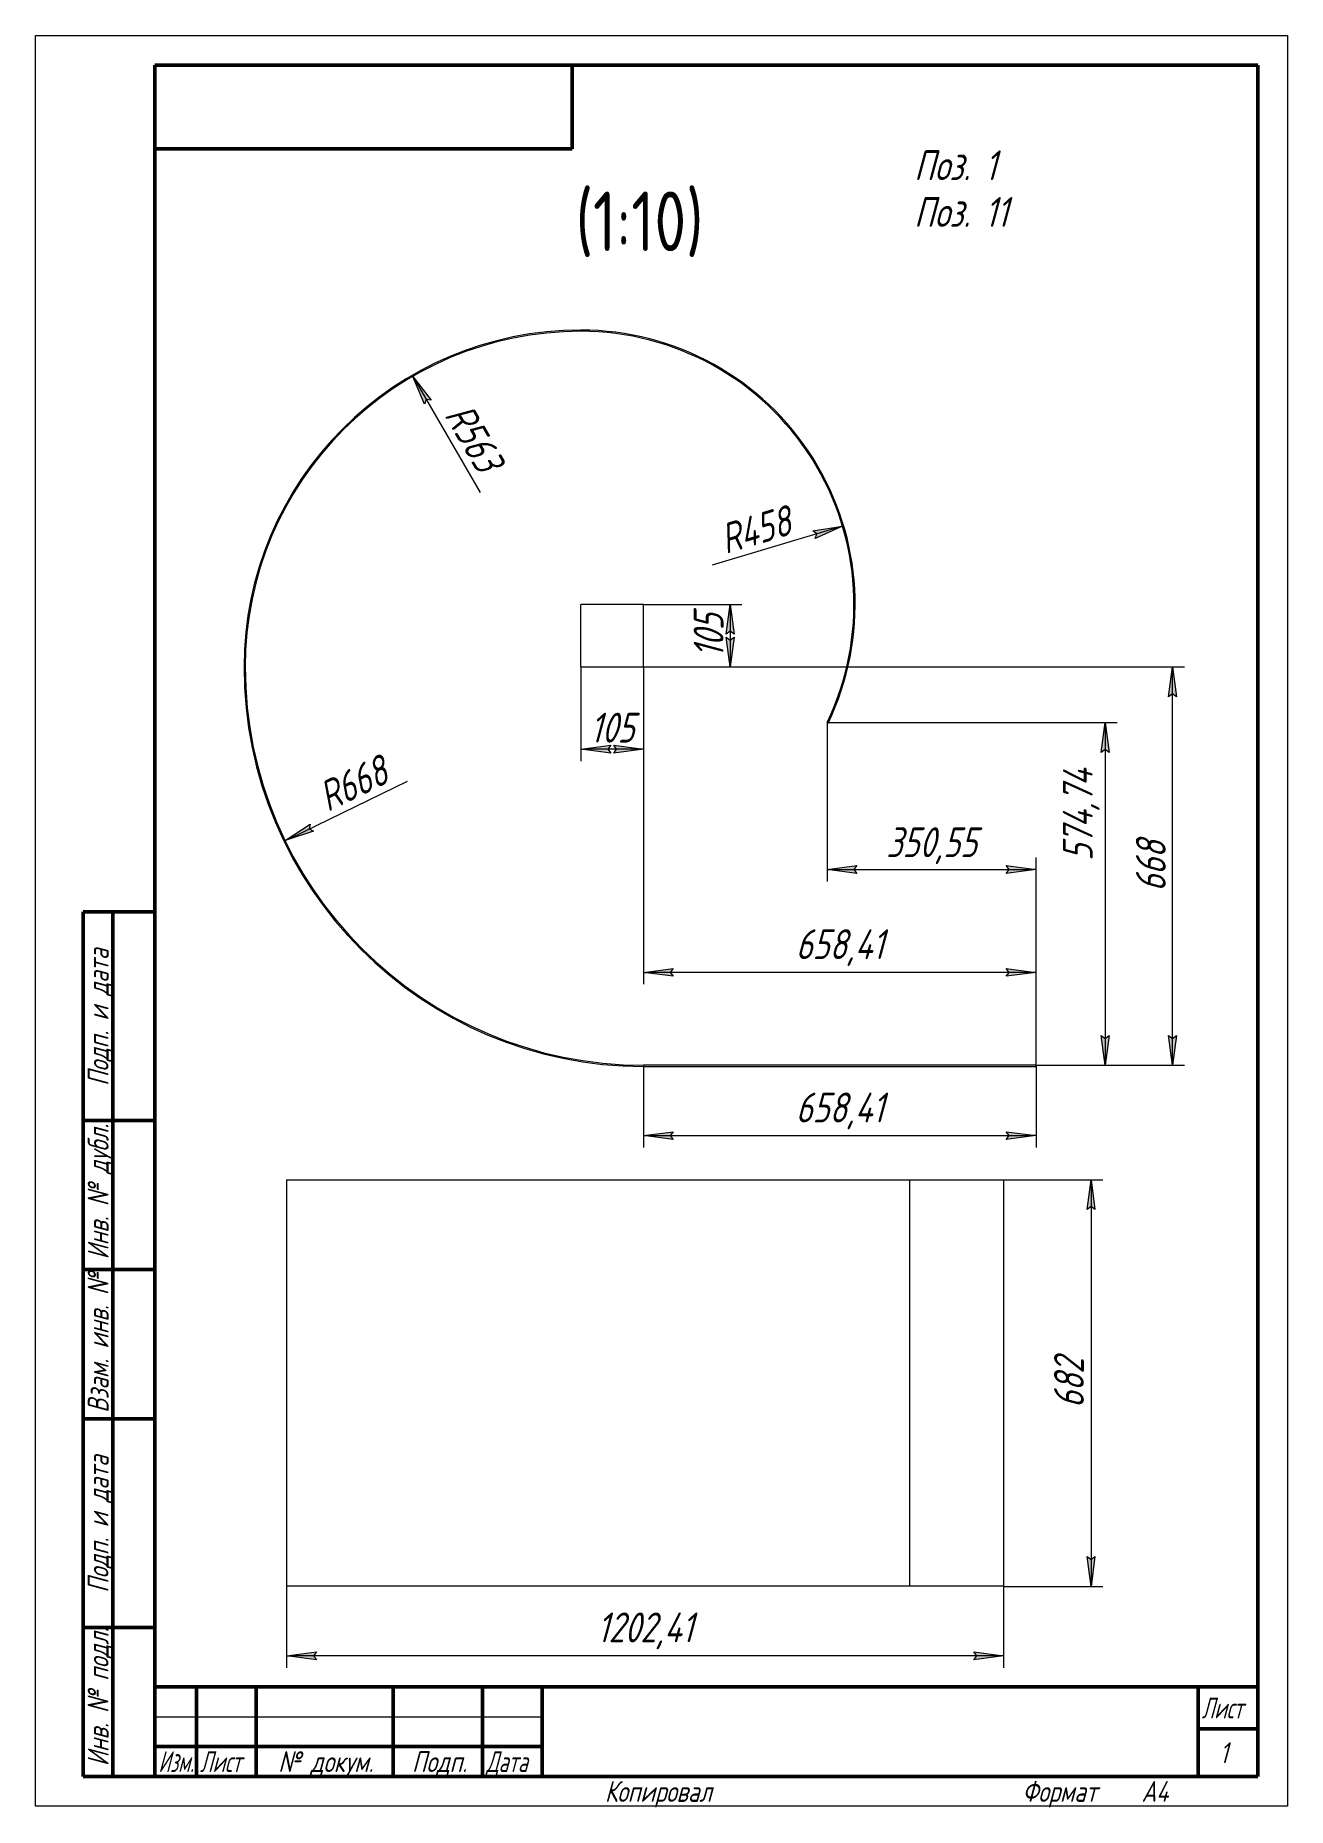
# Model space of a CAD drawing. Header units: millimetres. Extents: x 0 to 6300, y -537 to 1019.
# Drawn here: x 0 to 210, y -0.2 to 297 of the extents above; entities that cross this region are included whole.
import ezdxf

# ---------------------------------------------------------------- set-up
doc = ezdxf.new("R2010")
doc.units = ezdxf.units.MM
doc.linetypes.add('K5LT_BASIC', pattern=[0])
doc.linetypes.add('K5LT_THIN', pattern=[0])
doc.layers.add('Системный слой', color=7, linetype='Continuous')
doc.layers.add('Системный слой (1)', color=7, linetype='Continuous', true_color=0x909090)
doc.styles.add('KDIMTEXTSTYLE', font='GOST_AU.SHX', dxfattribs={"width": 0.96, "oblique": 15, "height": 5})
doc.styles.add('KTEXTSTYLE', font='GOST_AU.SHX', dxfattribs={"width": 0.96, "height": 5})
doc.dimstyles.new('KDIMSTYLE (0.10)', dxfattribs={"dimtxt": 5, "dimasz": 1, "dimexe": 2, "dimexo": 0, "dimgap": 1, "dimtad": 1, "dimlfac": 10, "dimtxsty": 'KDIMTEXTSTYLE', "dimsah": 1, "dimcen": 0, "dimdle": 1, "dimadec": 0, "dimazin": 0, "dimtfac": 0.667, "dimtmove": 0, "dimatfit": 3, "dimfxl": 1, "dimtvp": 1, "dimtolj": 1, "dimtzin": 0, "dimarcsym": 0})

msp = doc.modelspace()

# ---------------------------------------------------------------- texts
at = {"color": 7, "char_height": 2.5, "attachment_point": 1, "style": 'KTEXTSTYLE'}
for s, insert in [('\\H3.5;\\W0.965;\\Q15;\\Q15;\\H5.00;Поз. 1', (147.3567, 277.7251)), ('\\H3.5;\\W0.965;\\Q15;\\Q0;\\H10.00;{\\c16711680;(1:10)}', (90.6035, 270.8236)), ('\\H3.5;\\W0.965;\\Q15;\\Q15;\\H5.00;Поз. 11', (147.3567, 269.8903))]:
    msp.add_mtext(s, dxfattribs=dict(at, insert=insert))

# ---------------------------------------------------------------- blocks, each defined once
blk = doc.blocks.new('KDIMARROW_01')
at = {"layer": 'Системный слой'}
blk.add_hatch(color=0, dxfattribs=at).paths.add_polyline_path([(0, 0), (-5, 0.66), (-4.5, 0), (-5, -0.66)])
at = {"layer": 'Системный слой', "color": 0, "linetype": 'K5LT_THIN', "lineweight": 18}
for p, q in [((-4.5, 0), (-5, 0.66)), ((-5, 0.66), (0, 0)), ((0, 0), (-5, -0.66)), ((-5, -0.66), (-4.5, 0))]:
    blk.add_line(p, q, dxfattribs=at)
at = {"layer": 'Системный слой (1)', "color": 0, "linetype": 'K5LT_THIN', "lineweight": 18}
blk.add_line((0, 0), (-1, 0), dxfattribs=at)
blk = doc.blocks.new('D0')
at = {"color": 0, "lineweight": -2}
blk.add_line((134.41, 214.4), (113.51, 208.16), dxfattribs=at)
at = {"layer": 'Defpoints', "color": 0}
for p in [(135.37, 214.69), (91.48, 201.58)]:
    blk.add_point(p, dxfattribs=at)
at = {"color": 0, "lineweight": -2, "rotation": 16.62712173823981}
blk.add_blockref('KDIMARROW_01', (135.37, 214.69), dxfattribs=at)
at = {"color": 7, "insert": (120.73, 214.08), "char_height": 5, "attachment_point": 5, "rotation": 16.6271, "style": 'KDIMTEXTSTYLE'}
blk.add_mtext('\\A1;\\H5.0;\\W0.965;\\Q15;\\Q15;\\H5.0;\\W0.965;\\Q15;R458\\H5.0;\\W0.965;\\Q15;\\Q15;', dxfattribs=at)
blk = doc.blocks.new('D1')
at = {"color": 0, "lineweight": -2}
blk.add_line((63.8, 238.96), (74.58, 220.32), dxfattribs=at)
at = {"layer": 'Defpoints', "color": 0}
for p in [(63.3, 239.82), (91.48, 191.08)]:
    blk.add_point(p, dxfattribs=at)
at = {"color": 0, "lineweight": -2, "rotation": 120.0365929677965}
blk.add_blockref('KDIMARROW_01', (63.3, 239.82), dxfattribs=at)
at = {"color": 7, "insert": (73.55, 229.58), "char_height": 5, "attachment_point": 5, "rotation": 300.0366, "style": 'KDIMTEXTSTYLE'}
blk.add_mtext('\\A1;\\H5.0;\\W0.965;\\Q15;\\Q15;\\H5.0;\\W0.965;\\Q15;R563\\H5.0;\\W0.965;\\Q15;\\Q15;', dxfattribs=at)
blk = doc.blocks.new('D2')
at = {"color": 0, "lineweight": -2}
blk.add_line((42.76, 162.39), (62.4, 171.91), dxfattribs=at)
at = {"layer": 'Defpoints', "color": 0}
for p in [(101.98, 191.08), (41.86, 161.96)]:
    blk.add_point(p, dxfattribs=at)
at = {"color": 0, "lineweight": -2, "rotation": 205.8485835871995}
blk.add_blockref('KDIMARROW_01', (41.86, 161.96), dxfattribs=at)
at = {"color": 7, "insert": (53.23, 171.52), "char_height": 5, "attachment_point": 5, "rotation": 25.8486, "style": 'KDIMTEXTSTYLE'}
blk.add_mtext('\\A1;\\H5.0;\\W0.965;\\Q15;R668', dxfattribs=at)
blk = doc.blocks.new('D3')
at = {"color": 0, "lineweight": -2}
for p, q in [((101.98, 124.28), (101.98, 110.47)), ((167.82, 124.28), (167.82, 110.47)), ((102.98, 112.47), (166.82, 112.47))]:
    blk.add_line(p, q, dxfattribs=at)
at = {"layer": 'Defpoints', "color": 0}
for p in [(101.98, 124.28), (167.82, 124.28), (167.82, 112.47)]:
    blk.add_point(p, dxfattribs=at)
at = {"color": 0, "lineweight": -2, "rotation": 180}
blk.add_blockref('KDIMARROW_01', (101.98, 112.47), dxfattribs=at)
at = {"color": 0, "lineweight": -2}
blk.add_blockref('KDIMARROW_01', (167.82, 112.47), dxfattribs=at)
at = {"color": 7, "insert": (134.9, 116.61), "char_height": 5, "attachment_point": 5, "style": 'KDIMTEXTSTYLE'}
blk.add_mtext('\\A1;\\H5.0;\\W0.965;\\Q15;658,41', dxfattribs=at)
blk = doc.blocks.new('D4')
at = {"color": 0, "lineweight": -2}
for p, q in [((91.48, 191.08), (91.48, 175.3)), ((101.98, 191.08), (101.98, 175.3)), ((100.98, 177.3), (92.48, 177.3))]:
    blk.add_line(p, q, dxfattribs=at)
at = {"layer": 'Defpoints', "color": 0}
for p in [(91.48, 191.08), (101.98, 191.08), (91.48, 177.3)]:
    blk.add_point(p, dxfattribs=at)
at = {"color": 0, "lineweight": -2, "rotation": 180}
blk.add_blockref('KDIMARROW_01', (91.48, 177.3), dxfattribs=at)
at = {"color": 0, "lineweight": -2}
blk.add_blockref('KDIMARROW_01', (101.98, 177.3), dxfattribs=at)
at = {"color": 7, "insert": (96.73, 180.9), "char_height": 5, "attachment_point": 5, "style": 'KDIMTEXTSTYLE'}
blk.add_mtext('\\A1;\\H5.0;\\W0.965;\\Q15;105', dxfattribs=at)
blk = doc.blocks.new('D5')
at = {"color": 0, "lineweight": -2}
for p, q in [((101.98, 201.58), (118.5, 201.58)), ((116.5, 200.58), (116.5, 192.08)), ((101.98, 191.08), (118.5, 191.08))]:
    blk.add_line(p, q, dxfattribs=at)
at = {"layer": 'Defpoints', "color": 0}
for p in [(101.98, 201.58), (101.98, 191.08), (116.5, 191.08)]:
    blk.add_point(p, dxfattribs=at)
at = {"color": 0, "lineweight": -2}
for p, rotation in [((116.5, 201.58), 90), ((116.5, 191.08), 270)]:
    blk.add_blockref('KDIMARROW_01', p, dxfattribs=dict(at, rotation=rotation))
at = {"color": 7, "insert": (112.9, 196.33), "char_height": 5, "attachment_point": 5, "rotation": 90, "style": 'KDIMTEXTSTYLE'}
blk.add_mtext('\\A1;\\H5.0;\\W0.965;\\Q15;105', dxfattribs=at)
blk = doc.blocks.new('D6')
at = {"color": 0, "lineweight": -2}
for p, q in [((101.98, 191.08), (101.98, 137.86)), ((166.82, 139.86), (102.98, 139.86)), ((167.82, 124.08), (167.82, 141.86))]:
    blk.add_line(p, q, dxfattribs=at)
at = {"layer": 'Defpoints', "color": 0}
for p in [(101.98, 191.08), (101.98, 139.86), (167.82, 124.08)]:
    blk.add_point(p, dxfattribs=at)
at = {"color": 0, "lineweight": -2, "rotation": 180}
blk.add_blockref('KDIMARROW_01', (101.98, 139.86), dxfattribs=at)
at = {"color": 0, "lineweight": -2}
blk.add_blockref('KDIMARROW_01', (167.82, 139.86), dxfattribs=at)
at = {"color": 7, "insert": (134.9, 144), "char_height": 5, "attachment_point": 5, "style": 'KDIMTEXTSTYLE'}
blk.add_mtext('\\A1;\\H5.0;\\W0.965;\\Q15;658,41', dxfattribs=at)
blk = doc.blocks.new('D7')
at = {"color": 0, "lineweight": -2}
for p, q in [((101.98, 191.08), (192.72, 191.08)), ((190.72, 125.28), (190.72, 190.08)), ((167.82, 124.28), (192.72, 124.28))]:
    blk.add_line(p, q, dxfattribs=at)
at = {"layer": 'Defpoints', "color": 0}
for p in [(101.98, 191.08), (190.72, 191.08), (167.82, 124.28)]:
    blk.add_point(p, dxfattribs=at)
at = {"color": 0, "lineweight": -2}
for p, rotation in [((190.72, 191.08), 90), ((190.72, 124.28), 270)]:
    blk.add_blockref('KDIMARROW_01', p, dxfattribs=dict(at, rotation=rotation))
at = {"color": 7, "insert": (187.07, 157.68), "char_height": 5, "attachment_point": 5, "rotation": 90, "style": 'KDIMTEXTSTYLE'}
blk.add_mtext('\\A1;\\H5.0;\\W0.965;\\Q15;668', dxfattribs=at)
blk = doc.blocks.new('D8')
at = {"color": 0, "lineweight": -2}
for p, q in [((132.77, 181.76), (181.4, 181.76)), ((179.4, 180.76), (179.4, 125.28)), ((167.82, 124.28), (181.4, 124.28))]:
    blk.add_line(p, q, dxfattribs=at)
at = {"layer": 'Defpoints', "color": 0}
for p in [(132.77, 181.76), (167.82, 124.28), (179.4, 124.28)]:
    blk.add_point(p, dxfattribs=at)
at = {"color": 0, "lineweight": -2}
for p, rotation in [((179.4, 181.76), 90), ((179.4, 124.28), 270)]:
    blk.add_blockref('KDIMARROW_01', p, dxfattribs=dict(at, rotation=rotation))
at = {"color": 7, "insert": (175.4, 166.28), "char_height": 5, "attachment_point": 5, "rotation": 90, "style": 'KDIMTEXTSTYLE'}
blk.add_mtext('\\A1;\\H5.0;\\W0.965;\\Q15;574,74', dxfattribs=at)
blk = doc.blocks.new('D9')
at = {"color": 0, "lineweight": -2}
for p, q in [((132.77, 181.76), (132.77, 155.1)), ((167.82, 124.28), (167.82, 159.1)), ((133.77, 157.1), (166.82, 157.1))]:
    blk.add_line(p, q, dxfattribs=at)
at = {"layer": 'Defpoints', "color": 0}
for p in [(132.77, 181.76), (167.82, 157.1), (167.82, 124.28)]:
    blk.add_point(p, dxfattribs=at)
at = {"color": 0, "lineweight": -2, "rotation": 180}
blk.add_blockref('KDIMARROW_01', (132.77, 157.1), dxfattribs=at)
at = {"color": 0, "lineweight": -2}
blk.add_blockref('KDIMARROW_01', (167.82, 157.1), dxfattribs=at)
at = {"color": 7, "insert": (150.29, 161.1), "char_height": 5, "attachment_point": 5, "style": 'KDIMTEXTSTYLE'}
blk.add_mtext('\\A1;\\H5.0;\\W0.965;\\Q15;350,55', dxfattribs=at)
blk = doc.blocks.new('D10')
at = {"color": 0, "lineweight": -2}
for p, q in [((42.12, 36.88), (42.12, 23.21)), ((162.36, 36.88), (162.36, 23.21)), ((161.36, 25.21), (43.12, 25.21))]:
    blk.add_line(p, q, dxfattribs=at)
at = {"layer": 'Defpoints', "color": 0}
for p in [(42.12, 36.88), (162.36, 36.88), (42.12, 25.21)]:
    blk.add_point(p, dxfattribs=at)
at = {"color": 0, "lineweight": -2, "rotation": 180}
blk.add_blockref('KDIMARROW_01', (42.12, 25.21), dxfattribs=at)
at = {"color": 0, "lineweight": -2}
blk.add_blockref('KDIMARROW_01', (162.36, 25.21), dxfattribs=at)
at = {"color": 7, "insert": (102.24, 29.41), "char_height": 5, "attachment_point": 5, "style": 'KDIMTEXTSTYLE'}
blk.add_mtext('\\A1;\\H5.0;\\W0.965;\\Q15;1202,41', dxfattribs=at)
blk = doc.blocks.new('D11')
at = {"color": 0, "lineweight": -2}
for p, q in [((162.36, 105.08), (179.04, 105.08)), ((177.04, 104.08), (177.04, 37.88)), ((162.36, 36.88), (179.04, 36.88))]:
    blk.add_line(p, q, dxfattribs=at)
at = {"layer": 'Defpoints', "color": 0}
for p in [(162.36, 105.08), (162.36, 36.88), (177.04, 36.88)]:
    blk.add_point(p, dxfattribs=at)
at = {"color": 0, "lineweight": -2}
for p, rotation in [((177.04, 105.08), 90), ((177.04, 36.88), 270)]:
    blk.add_blockref('KDIMARROW_01', p, dxfattribs=dict(at, rotation=rotation))
at = {"color": 7, "insert": (173.34, 70.98), "char_height": 5, "attachment_point": 5, "rotation": 90, "style": 'KDIMTEXTSTYLE'}
blk.add_mtext('\\A1;\\H5.0;\\W0.965;\\Q15;682', dxfattribs=at)
blk = doc.blocks.new('U4')
at = {"color": 7, "linetype": 'K5LT_THIN', "lineweight": 18}
for p, q in [((0, 0), (0, 297)), ((0, 297), (210, 297)), ((210, 297), (210, 0)), ((20, 15), (85, 15)), ((210, 0), (0, 0))]:
    blk.add_line(p, q, dxfattribs=at)
at = {"color": 5, "linetype": 'K5LT_BASIC', "lineweight": 60, "true_color": 0x0000ff}
for p, q in [((20, 5), (20, 292)), ((20, 292), (205, 292)), ((90, 292), (90, 278)), ((205, 292), (205, 5)), ((90, 278), (20, 278)), ((8, 5), (8, 150)), ((20, 150), (8, 150)), ((13, 5), (13, 150)), ((20, 115), (8, 115)), ((20, 90), (8, 90)), ((20, 65), (8, 65)), ((20, 30), (8, 30)), ((20, 20), (205, 20)), ((20, 5), (20, 20)), ((27, 5), (27, 20)), ((37, 5), (37, 20)), ((60, 5), (60, 20)), ((75, 5), (75, 20)), ((85, 5), (85, 20)), ((195, 5), (195, 20)), ((195, 13), (205, 13)), ((20, 10), (27, 10)), ((27, 10), (37, 10)), ((37, 10), (60, 10)), ((60, 10), (75, 10)), ((75, 10), (85, 10)), ((20, 5), (8, 5)), ((205, 5), (20, 5))]:
    blk.add_line(p, q, dxfattribs=at)
at = {"color": 7, "char_height": 2.5, "attachment_point": 1, "rotation": 90, "style": 'KTEXTSTYLE'}
for s, insert in [('\\H3.5;\\W0.965;\\Q15;\\Q15;Подп. и дата', (8.77, 120.8)), ('\\H3.5;\\W0.965;\\Q15;\\Q15;Инв. № дубл.', (8.77, 91.71)), ('\\H3.5;\\W0.965;\\Q15;\\Q15;Взам. инв. №', (8.77, 65.98)), ('\\H3.5;\\W0.965;\\Q15;\\Q15;Подп. и дата', (8.77, 35.8)), ('\\H3.5;\\W0.965;\\Q15;\\Q15;Инв. № подл.', (8.77, 6.71))]:
    blk.add_mtext(s, dxfattribs=dict(at, insert=insert))
at = {"color": 7, "char_height": 2.5, "attachment_point": 1, "style": 'KTEXTSTYLE'}
for s, insert in [('\\H3.5;\\W0.965;\\Q15;\\Q15;\\W0.816;Лист', (195.6, 18.23)), ('\\H3.5;\\W0.965;\\Q15;\\Q15;\\W0.797;Изм.', (20.61, 9.23)), ('\\H3.5;\\W0.965;\\Q15;\\Q15;\\W0.816;Лист', (27.6, 9.23)), ('\\H3.5;\\W0.965;\\Q15;\\Q15;№ докум.', (40.72, 9.23)), ('\\H3.5;\\W0.965;\\Q15;\\Q15;Подп.', (63.15, 9.23)), ('\\H3.5;\\W0.965;\\Q15;\\Q15;\\W0.816;Дата', (75.6, 9.23)), ('\\H3.5;\\W0.965;\\Q15;\\Q15;1', (198.62, 10.73)), ('\\H3.5;\\W0.965;\\Q15;\\Q15;Копировал', (95.5, 4.23)), ('\\H3.5;\\W0.965;\\Q15;\\Q15;Формат', (165.5, 4.23)), ('\\H3.5;\\W0.965;\\Q15;\\Q15;A4', (185.5, 4.23))]:
    blk.add_mtext(s, dxfattribs=dict(at, insert=insert))

# ---------------------------------------------------------------- dimensions: what is measured, and where the dimension line sits
at = {"color": 7}
for center, mpoint, override, picture, middle in [((91.4806, 191.0824), (63.2995, 239.8217), {"dimpost": '\\H5.0;\\W0.965;\\Q15;\\Q15;\\H5.0;\\W0.965;\\Q15;R<>\\H5.0;\\W0.965;\\Q15;\\Q15;', "dimblk2": 'KDIMARROW_01', "dimclrt": 7, "dimtolj": 1}, 'D1', (70.3082, 227.7)), ((91.4806, 201.5824), (135.3656, 214.6877), {"dimpost": '\\H5.0;\\W0.965;\\Q15;\\Q15;\\H5.0;\\W0.965;\\Q15;R<>\\H5.0;\\W0.965;\\Q15;\\Q15;', "dimblk2": 'KDIMARROW_01', "dimclrt": 7, "dimtolj": 1}, 'D0', (121.7588, 210.6244)), ((101.9806, 191.0824), (41.864, 161.958), {"dimpost": '\\H5.0;\\W0.965;\\Q15;R<>', "dimblk2": 'KDIMARROW_01', "dimclrt": 7, "dimtolj": 1}, 'D2', (54.8223, 168.2359))]:
    dim = msp.add_radius_dim(center=center, mpoint=mpoint, dimstyle='KDIMSTYLE (0.10)', override=override, dxfattribs=at)
    dim.commit()
    dim.dimension.update_dxf_attribs({"geometry": picture, "text_midpoint": middle, "dimtype": 164})
for base, p1, p2, picture, middle in [((116.5009, 191.0824), (101.9806, 201.5824), (101.9806, 191.0824), 'D5', (116.5009, 196.3324)), ((190.716, 191.0824), (167.822, 124.2824), (101.9806, 191.0824), 'D7', (190.716, 157.6824)), ((179.4007, 124.2824), (132.7672, 181.7567), (167.822, 124.2824), 'D8', (179.4007, 166.2824)), ((177.0369, 36.8824), (162.3567, 105.0824), (162.3567, 36.8824), 'D11', (177.0369, 70.9824))]:
    dim = msp.add_linear_dim(base=base, p1=p1, p2=p2, angle=90, dimstyle='KDIMSTYLE (0.10)', override={"dimexo": 0, "dimpost": '\\H5.0;\\W0.965;\\Q15;<>', "dimblk1": 'KDIMARROW_01', "dimblk2": 'KDIMARROW_01', "dimse1": 0, "dimse2": 0, "dimclrt": 7, "dimtolj": 1}, dxfattribs=at)
    dim.commit()
    dim.dimension.update_dxf_attribs({"geometry": picture, "text_midpoint": middle, "dimtype": 160})
for base, p1, p2, picture, middle in [((91.4806, 177.3), (101.9806, 191.0824), (91.4806, 191.0824), 'D4', (96.7306, 177.3)), ((101.9806, 139.8596), (167.822, 124.0824), (101.9806, 191.0824), 'D6', (134.9013, 139.8596)), ((167.822, 157.1042), (132.7672, 181.7567), (167.822, 124.2824), 'D9', (150.2946, 157.1042)), ((167.822, 112.4679), (101.9806, 124.2824), (167.822, 124.2824), 'D3', (134.9013, 112.4679)), ((42.1153, 25.2146), (162.3567, 36.8824), (42.1153, 36.8824), 'D10', (102.236, 25.2146))]:
    dim = msp.add_linear_dim(base=base, p1=p1, p2=p2, dimstyle='KDIMSTYLE (0.10)', override={"dimexo": 0, "dimpost": '\\H5.0;\\W0.965;\\Q15;<>', "dimblk1": 'KDIMARROW_01', "dimblk2": 'KDIMARROW_01', "dimse1": 0, "dimse2": 0, "dimclrt": 7, "dimtolj": 1}, dxfattribs=at)
    dim.commit()
    dim.dimension.update_dxf_attribs({"geometry": picture, "text_midpoint": middle, "dimtype": 160})

# ---------------------------------------------------------------- linework, layer by layer
at = {"color": 3}
for p, q in [((91.4806, 191.0824), (91.4806, 201.5824)), ((101.9806, 201.5824), (91.4806, 201.5824)), ((101.9806, 191.0824), (101.9806, 201.5824)), ((91.4806, 191.0824), (101.9806, 191.0824)), ((132.7672, 181.7567), (132.9475, 181.6701)), ((167.822, 124.2824), (101.9806, 124.2824)), ((101.9806, 124.0824), (167.822, 124.0824)), ((167.822, 124.0824), (167.822, 124.2824)), ((42.1153, 105.0824), (42.1153, 36.8824)), ((42.1153, 105.0824), (43.1332, 105.0824)), ((43.1332, 105.0824), (108.586, 105.0824)), ((108.586, 105.0824), (146.5981, 105.0824)), ((146.5981, 105.0824), (146.5981, 36.8824)), ((146.5981, 105.0824), (162.3567, 105.0824)), ((162.3567, 105.0824), (162.3567, 36.8824)), ((43.1332, 36.8824), (42.1153, 36.8824)), ((108.586, 36.8824), (43.1332, 36.8824)), ((146.5981, 36.8824), (108.586, 36.8824)), ((162.3567, 36.8824), (146.5981, 36.8824))]:
    msp.add_line(p, q, dxfattribs=at)
for centre, radius, start, end in [((91.4806, 191.0824), 56.5, 90, 180), ((91.4806, 191.0824), 56.3, 90, 180), ((91.4806, 201.5824), 46, 334.349785, 90), ((91.4806, 201.5824), 45.8, 334.349785, 90), ((101.9806, 191.0824), 67, 180, 270), ((101.9806, 191.0824), 66.8, 180, 270)]:
    msp.add_arc(centre, radius, start, end, dxfattribs=at)

# ---------------------------------------------------------------- block references
msp.add_blockref('U4', (0, 0))

msp.set_redraw_order([(e.dxf.handle, doc.entitydb.next_handle()) for e in msp.query("TEXT MTEXT ATTDEF DIMENSION ARC_DIMENSION")])  # texts and dimensions are drawn at this point

doc.saveas('drawing.dxf')
